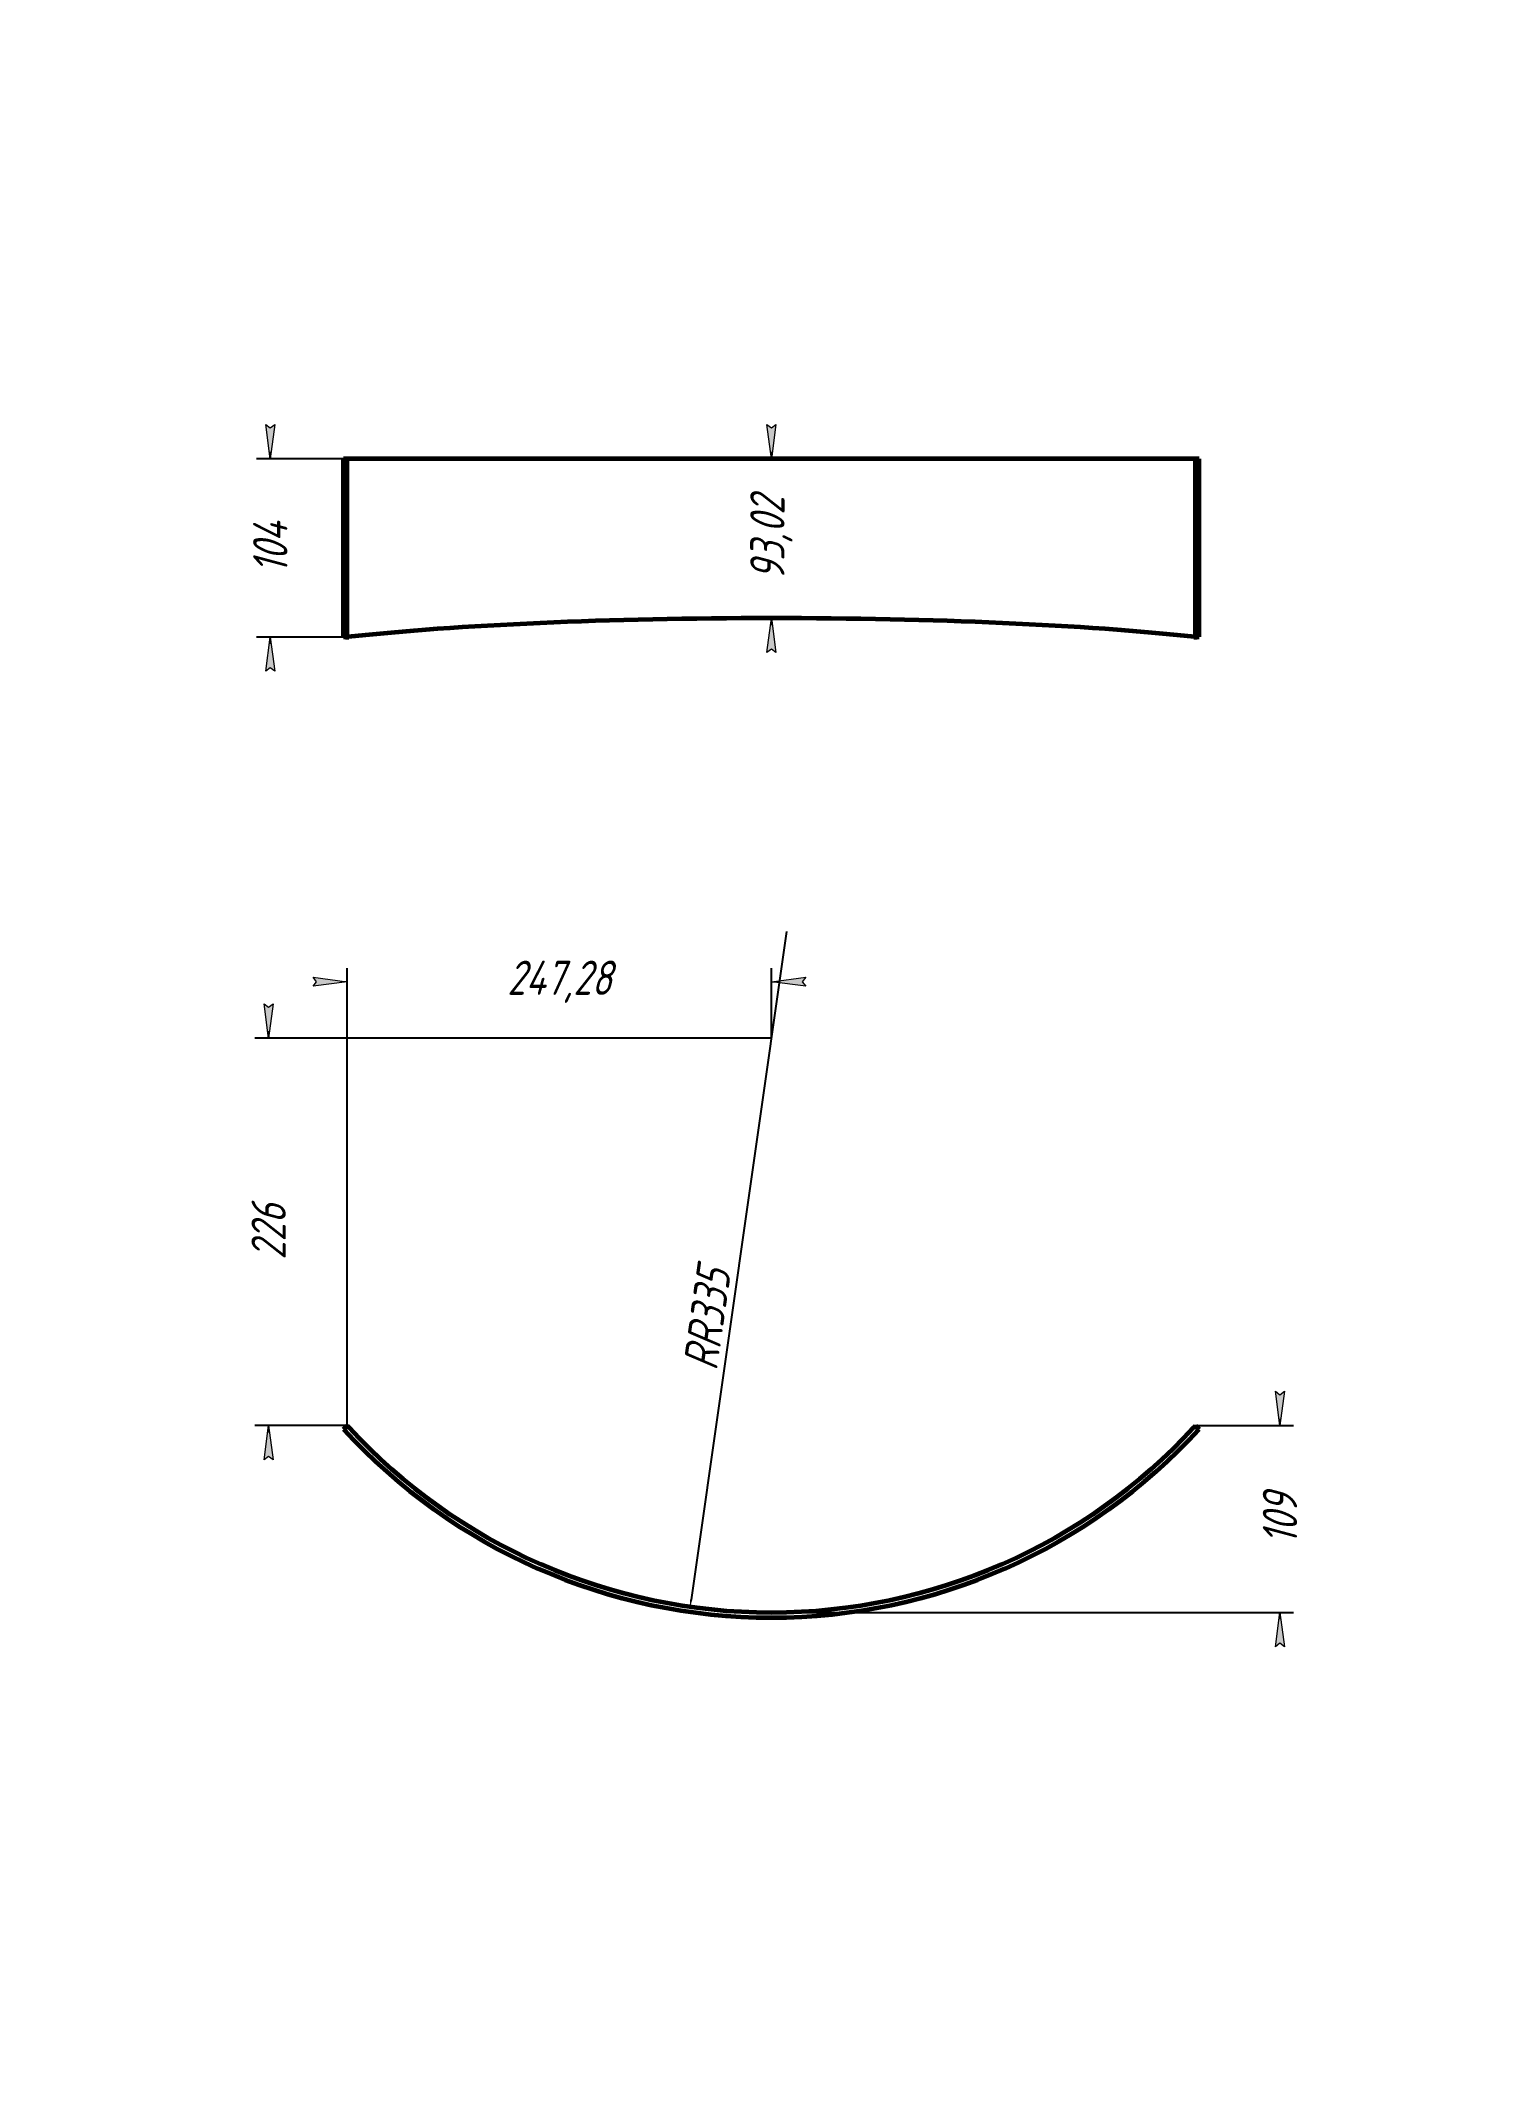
# Model space of a CAD drawing. Header units: millimetres. Extents: x 0 to 3780, y -362 to 428.
# Drawn here: x 1260 to 1470, y 0 to 297 of the extents above; entities that cross this region are included whole.
import ezdxf

# ---------------------------------------------------------------- set-up
doc = ezdxf.new("R2010")
doc.units = ezdxf.units.MM
doc.linetypes.add('K5LT_BASIC', pattern=[0])
doc.linetypes.add('K5LT_THIN', pattern=[0])
doc.layers.add('Системный слой', color=7, linetype='Continuous')
doc.layers.add('Системный слой (1)', color=7, linetype='Continuous', true_color=0x909090)
doc.styles.add('KDIMTEXTSTYLE', font='GOST_AU.SHX', dxfattribs={"width": 0.96, "oblique": 15, "height": 5})
doc.dimstyles.new('KDIMSTYLE (0.25)', dxfattribs={"dimtxt": 5, "dimasz": 1, "dimexe": 2, "dimexo": 0, "dimgap": 1, "dimtad": 1, "dimlfac": 4, "dimtxsty": 'KDIMTEXTSTYLE', "dimsah": 1, "dimcen": 0, "dimdle": 1, "dimadec": 0, "dimazin": 0, "dimtfac": 0.667, "dimtmove": 0, "dimatfit": 3, "dimfxl": 1, "dimtvp": 1, "dimtolj": 1, "dimtzin": 0, "dimarcsym": 0})

msp = doc.modelspace()

# ---------------------------------------------------------------- blocks, each defined once
blk = doc.blocks.new('KDIMARROW_01')
at = {"layer": 'Системный слой'}
blk.add_hatch(color=0, dxfattribs=at).paths.add_polyline_path([(-5, -0.6582624912261956), (0, 0), (-5, 0.658262491226197), (-4.5, 5.51091059616309e-16)])
at = {"layer": 'Системный слой', "color": 0, "linetype": 'K5LT_THIN', "lineweight": 18}
for p, q in [((-4.5, 5.51091059616309e-16), (-5, 0.658262491226197)), ((-5, 0.658262491226197), (0, 0)), ((0, 0), (-5, -0.6582624912261956)), ((-5, -0.6582624912261956), (-4.5, 5.51091059616309e-16))]:
    blk.add_line(p, q, dxfattribs=at)
at = {"layer": 'Системный слой (1)', "color": 0, "linetype": 'K5LT_THIN', "lineweight": 18}
blk.add_line((0, 0), (-1, 0), dxfattribs=at)

# ---------------------------------------------------------------- dimensions: what is measured, and where the dimension line sits
at = {"layer": 'Системный слой (1)', "color": 7}
for base, p1, p2, location in [((1293.463553887015, 210.0384046368581), (1304.693205526553, 236.0384046368581), (1304.693205526553, 210.0384046368581), (1293.463553887015, 223.0384046368581)), ((1366.514015129793, 212.7845846245967), (1366.514015129793, 236.0384046368581), (1366.514015129793, 212.7845846245967), (1366.514015129793, 224.4114946307275)), ((1293.222883519691, 95.03840463685785), (1366.514015129793, 151.5384046368579), (1304.693205526553, 95.03840463685785), (1293.222883519691, 123.2884046368579)), ((1440.652747464682, 67.78840463685788), (1428.334824733033, 95.03840463685785), (1366.514015129793, 67.78840463685788), (1440.652747464682, 81.41340463685785))]:
    msp.add_linear_dim(base=base, p1=p1, p2=p2, angle=90, location=location, dimstyle='KDIMSTYLE (0.25)', override={"dimexo": 0, "dimpost": '\\H5.0;\\W0.965;\\Q15;<>', "dimblk1": 'KDIMARROW_01', "dimblk2": 'KDIMARROW_01', "dimse1": 0, "dimse2": 0, "dimclrt": 7, "dimtolj": 1}, dxfattribs=at).render()
msp.add_linear_dim(base=(1304.693205526553, 159.7640212471525), p1=(1366.514015129793, 151.5384046368579), p2=(1304.693205526553, 95.03840463685785), location=(1335.603610328173, 159.7640212471525), dimstyle='KDIMSTYLE (0.25)', override={"dimexo": 0, "dimpost": '\\H5.0;\\W0.965;\\Q15;<>', "dimblk1": 'KDIMARROW_01', "dimblk2": 'KDIMARROW_01', "dimse1": 0, "dimse2": 0, "dimclrt": 7, "dimtolj": 1}, dxfattribs=at).render()
msp.add_radius_dim(center=(1366.514015129793, 151.5384046368579), radius=83.75000000000001, location=(1360.595004298778, 110.0838399209869), dimstyle='KDIMSTYLE (0.25)', override={"dimpost": '\\H5.0;\\W0.965;\\Q15;R<>', "dimblk2": 'KDIMARROW_01', "dimclrt": 7, "dimtolj": 1}, dxfattribs=at).render()

# ---------------------------------------------------------------- linework, layer by layer
at = {"layer": 'Системный слой (1)', "color": 5, "linetype": 'K5LT_BASIC', "lineweight": 60, "true_color": 0x0000ff}
for p, q in [((1304.693205526553, 236.0384046368581), (1304.139586336076, 236.0384046368581)), ((1304.139586336076, 210.0818967489444), (1304.139586336076, 236.0384046368581)), ((1428.334824733033, 236.0384046368581), (1304.693205526553, 236.0384046368581)), ((1304.693205526553, 210.0384046368581), (1304.693205526553, 236.0384046368581)), ((1428.334824733033, 210.0384046368581), (1428.334824733033, 236.0384046368581)), ((1428.888443923509, 236.0384046368581), (1428.334824733033, 236.0384046368581)), ((1428.888443923509, 210.0818967489444), (1428.888443923509, 236.0384046368581)), ((1304.139586336076, 210.0818967489444), (1304.528184172955, 210.0460059452593)), ((1304.528184172955, 210.0460059452593), (1304.433694984155, 210.0384046368581)), ((1304.433694984155, 210.0384046368581), (1304.693205526553, 210.0384046368581)), ((1304.693205526553, 210.0384046368581), (1304.910805132567, 210.0384046368581)), ((1428.117225127019, 210.0384046368581), (1428.334824733033, 210.0384046368581)), ((1428.334824733033, 210.0384046368581), (1428.594335275431, 210.0384046368581)), ((1428.499846086631, 210.0460059452593), (1428.888443923509, 210.0818967489444)), ((1428.594335275431, 210.0384046368581), (1428.499846086631, 210.0460059452593)), ((1304.139586336076, 94.53243448760423), (1304.433694984155, 94.80122971566848)), ((1304.433694984155, 94.80122971566848), (1304.693205526553, 95.03840463685785)), ((1304.910805132567, 94.80122971566848), (1304.433694984155, 94.80122971566848)), ((1428.594335275431, 94.80122971566848), (1428.117225127019, 94.80122971566848)), ((1428.334824733033, 95.03840463685785), (1428.594335275431, 94.80122971566848)), ((1428.594335275431, 94.80122971566848), (1428.888443923509, 94.53243448760423))]:
    msp.add_line(p, q, dxfattribs=at)
for radius, start, end in [(84.50000000000001, 222.4251808819278, 317.5748191180722), (83.75000000000001, 222.425180881928, 222.6453828378829), (83.75000000000001, 222.6453828378826, 317.3546171621174), (83.75000000000001, 317.3546171621173, 317.5748191180722)]:
    msp.add_arc((1366.514015129793, 151.5384046368579), radius, start, end, dxfattribs=at)
for centre, ratio, start_param, end_param in [((1366.514015129793, 204.3210093575533), 0.1010576151288769, 3.884494077278021, 5.540283883491359), ((1366.514015129793, 215.0325385170481), 0.08802225149785212, 0.7429014236882292, 0.7443023412945391), ((1366.514015129793, 215.0325385170481), 0.08802225149785212, -3.88589499488433, -3.88449407727802)]:
    msp.add_ellipse(centre, major_axis=(-83.75000000000001, 1.025641694285908e-14), ratio=ratio, start_param=start_param, end_param=end_param, dxfattribs=at)

msp.set_redraw_order([(e.dxf.handle, doc.entitydb.next_handle()) for e in msp.query("TEXT MTEXT ATTDEF DIMENSION ARC_DIMENSION")])  # texts and dimensions are drawn at this point

doc.saveas('drawing.dxf')
